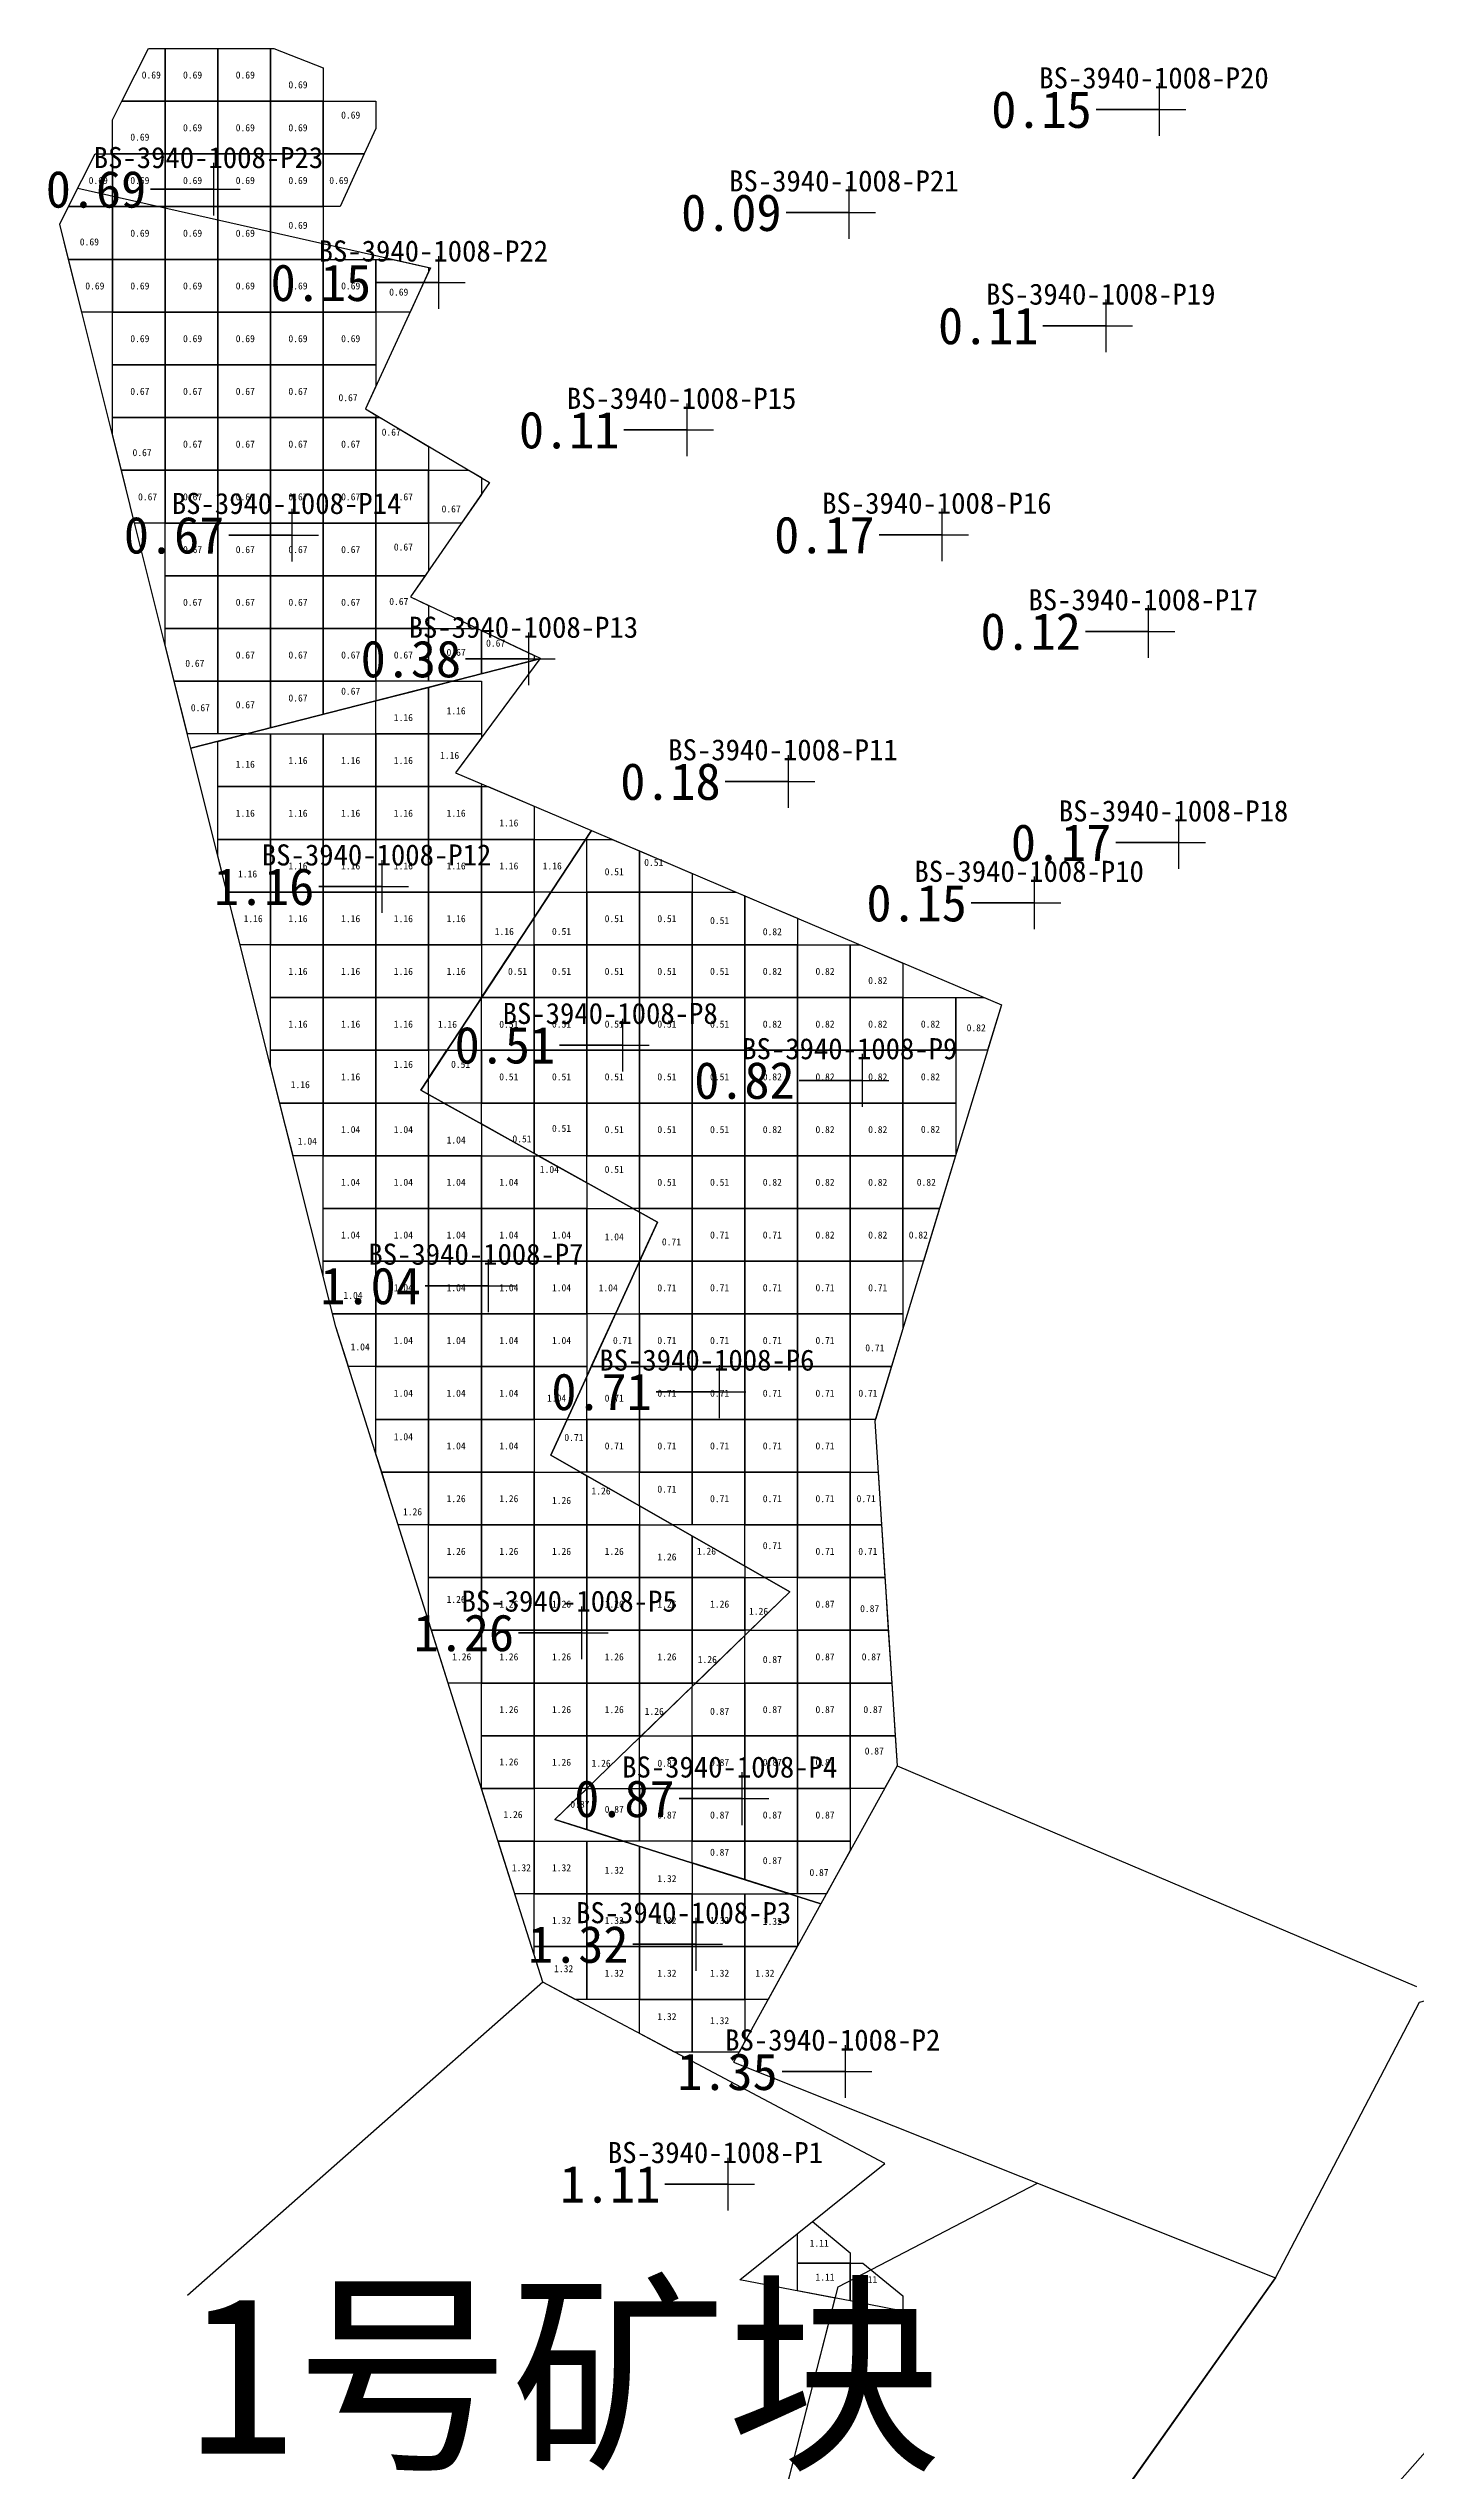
# Model space of a CAD drawing. Header units: metres. Extents: x 470001 to 470177, y 4349638 to 4349825.
# Drawn here: x 470091.09 to 470117.05, y 4349723.75 to 4349769.71 of the extents above; entities that cross this region are included whole.
import ezdxf

# ---------------------------------------------------------------- set-up
doc = ezdxf.new("R2010")
doc.units = ezdxf.units.M
for name, color, linetype in [('0.500-1.000', 4, 'Continuous'), ('1.000-1.500', 5, 'Continuous'), ('点', 7, 'Continuous'), ('爆区方格网', 7, 'Continuous'), ('综合图_历史矿块', 7, 'Continuous'), ('钻孔', 7, 'Continuous')]:
    doc.layers.add(name, color=color, linetype=linetype)
doc.styles.add('CN_TTF', font='simsunb.ttf')

msp = doc.modelspace()

# ---------------------------------------------------------------- texts
at = {"color": 4, "style": 'CN_TTF'}
for s, p in [('0.69', (470092.86, 4349769.135)), ('0.69', (470093.644, 4349769.135)), ('0.69', (470094.644, 4349769.135)), ('0.69', (470095.644, 4349768.95)), ('0.69', (470096.644, 4349768.375)), ('0.69', (470092.644, 4349767.957)), ('0.69', (470093.644, 4349768.135)), ('0.69', (470094.644, 4349768.135)), ('0.69', (470095.644, 4349768.135)), ('0.69', (470091.854, 4349767.135)), ('0.69', (470092.644, 4349767.135)), ('0.69', (470093.644, 4349767.135)), ('0.69', (470094.644, 4349767.135)), ('0.69', (470095.644, 4349767.135)), ('0.69', (470096.419, 4349767.135)), ('0.69', (470091.686, 4349765.97)), ('0.69', (470092.644, 4349766.135)), ('0.69', (470093.644, 4349766.135)), ('0.69', (470094.644, 4349766.135)), ('0.69', (470095.644, 4349766.285)), ('0.69', (470091.79, 4349765.135)), ('0.69', (470092.644, 4349765.135)), ('0.69', (470093.644, 4349765.135)), ('0.69', (470094.644, 4349765.135)), ('0.69', (470095.644, 4349765.135)), ('0.69', (470096.644, 4349765.135)), ('0.69', (470097.556, 4349765.018)), ('0.69', (470092.644, 4349764.135)), ('0.69', (470093.644, 4349764.135)), ('0.69', (470094.644, 4349764.135)), ('0.69', (470095.644, 4349764.135)), ('0.69', (470096.644, 4349764.135)), ('0.67', (470092.644, 4349763.135)), ('0.67', (470093.644, 4349763.135)), ('0.67', (470094.644, 4349763.135)), ('0.67', (470095.644, 4349763.135)), ('0.67', (470096.594, 4349763.016)), ('0.67', (470097.413, 4349762.362)), ('0.67', (470092.686, 4349761.974)), ('0.67', (470093.644, 4349762.135)), ('0.67', (470094.644, 4349762.135)), ('0.67', (470095.644, 4349762.135)), ('0.67', (470096.644, 4349762.135)), ('0.67', (470092.791, 4349761.135)), ('0.67', (470093.644, 4349761.135)), ('0.67', (470094.644, 4349761.135)), ('0.67', (470095.644, 4349761.135)), ('0.67', (470096.644, 4349761.135)), ('0.67', (470097.644, 4349761.135)), ('0.67', (470098.55, 4349760.906)), ('0.67', (470093.644, 4349760.135)), ('0.67', (470094.644, 4349760.135)), ('0.67', (470095.644, 4349760.135)), ('0.67', (470096.644, 4349760.135)), ('0.67', (470097.644, 4349760.183)), ('0.67', (470093.644, 4349759.135)), ('0.67', (470094.644, 4349759.135)), ('0.67', (470095.644, 4349759.135)), ('0.67', (470096.644, 4349759.135)), ('0.67', (470097.557, 4349759.151)), ('0.67', (470094.644, 4349758.135)), ('0.67', (470095.644, 4349758.135)), ('0.67', (470096.644, 4349758.135)), ('0.67', (470097.644, 4349758.135)), ('0.67', (470098.644, 4349758.186)), ('0.67', (470099.394, 4349758.361)), ('0.67', (470093.687, 4349757.979)), ('0.67', (470094.644, 4349757.192)), ('0.67', (470095.644, 4349757.32)), ('0.67', (470096.644, 4349757.449)), ('0.67', (470093.792, 4349757.135)), ('0.51', (470101.644, 4349754.025)), ('0.51', (470102.394, 4349754.202)), ('0.51', (470101.644, 4349753.135)), ('0.51', (470102.644, 4349753.135)), ('0.51', (470103.644, 4349753.1)), ('0.51', (470100.644, 4349752.892)), ('0.82', (470104.644, 4349752.887)), ('0.51', (470099.81, 4349752.135)), ('0.51', (470100.644, 4349752.135)), ('0.51', (470101.644, 4349752.135)), ('0.51', (470102.644, 4349752.135)), ('0.51', (470103.644, 4349752.135)), ('0.82', (470104.644, 4349752.135)), ('0.82', (470105.644, 4349752.135)), ('0.82', (470106.644, 4349751.962)), ('0.51', (470099.644, 4349751.132)), ('0.51', (470100.644, 4349751.135)), ('0.51', (470101.644, 4349751.135)), ('0.51', (470102.644, 4349751.135)), ('0.51', (470103.644, 4349751.135)), ('0.82', (470104.644, 4349751.135)), ('0.82', (470105.644, 4349751.135)), ('0.82', (470106.644, 4349751.135)), ('0.82', (470107.644, 4349751.135)), ('0.82', (470108.512, 4349751.065)), ('0.51', (470098.73, 4349750.372)), ('0.51', (470099.644, 4349750.135)), ('0.51', (470100.644, 4349750.135)), ('0.51', (470101.644, 4349750.135)), ('0.51', (470102.644, 4349750.135)), ('0.51', (470103.644, 4349750.135)), ('0.82', (470104.644, 4349750.135)), ('0.82', (470105.644, 4349750.135)), ('0.82', (470106.644, 4349750.135)), ('0.82', (470107.644, 4349750.135)), ('0.51', (470099.894, 4349748.959)), ('0.51', (470100.644, 4349749.158)), ('0.51', (470101.644, 4349749.135)), ('0.51', (470102.644, 4349749.135)), ('0.51', (470103.644, 4349749.135)), ('0.82', (470104.644, 4349749.135)), ('0.82', (470105.644, 4349749.135)), ('0.82', (470106.644, 4349749.135)), ('0.82', (470107.644, 4349749.14)), ('0.51', (470101.644, 4349748.379)), ('0.51', (470102.644, 4349748.135)), ('0.51', (470103.644, 4349748.135)), ('0.82', (470104.644, 4349748.135)), ('0.82', (470105.644, 4349748.135)), ('0.82', (470106.644, 4349748.135)), ('0.82', (470107.566, 4349748.135)), ('0.71', (470103.644, 4349747.135)), ('0.71', (470104.644, 4349747.135)), ('0.82', (470105.644, 4349747.135)), ('0.82', (470106.644, 4349747.135)), ('0.82', (470107.414, 4349747.135)), ('0.71', (470102.73, 4349747.005)), ('0.71', (470102.644, 4349746.133)), ('0.71', (470103.644, 4349746.135)), ('0.71', (470104.644, 4349746.135)), ('0.71', (470105.644, 4349746.135)), ('0.71', (470106.644, 4349746.135)), ('0.71', (470101.801, 4349745.135)), ('0.71', (470102.644, 4349745.135)), ('0.71', (470103.644, 4349745.135)), ('0.71', (470104.644, 4349745.135)), ('0.71', (470105.644, 4349745.135)), ('0.71', (470106.589, 4349744.995)), ('0.71', (470101.644, 4349744.041)), ('0.71', (470102.644, 4349744.135)), ('0.71', (470103.644, 4349744.135)), ('0.71', (470104.644, 4349744.135)), ('0.71', (470105.644, 4349744.135)), ('0.71', (470106.458, 4349744.135)), ('0.71', (470100.88, 4349743.296)), ('0.71', (470101.644, 4349743.135)), ('0.71', (470102.644, 4349743.135)), ('0.71', (470103.644, 4349743.135)), ('0.71', (470104.644, 4349743.135)), ('0.71', (470105.644, 4349743.135)), ('0.71', (470102.644, 4349742.315)), ('0.71', (470103.644, 4349742.135)), ('0.71', (470104.644, 4349742.135)), ('0.71', (470105.644, 4349742.135)), ('0.71', (470106.424, 4349742.135)), ('0.71', (470104.644, 4349741.244)), ('0.71', (470105.644, 4349741.135)), ('0.71', (470106.456, 4349741.135)), ('0.87', (470105.644, 4349740.135)), ('0.87', (470106.491, 4349740.05)), ('0.87', (470104.644, 4349739.085)), ('0.87', (470105.644, 4349739.135)), ('0.87', (470106.521, 4349739.135)), ('0.87', (470103.644, 4349738.101)), ('0.87', (470104.644, 4349738.135)), ('0.87', (470105.644, 4349738.135)), ('0.87', (470106.553, 4349738.135)), ('0.87', (470102.644, 4349737.117)), ('0.87', (470103.644, 4349737.135)), ('0.87', (470104.644, 4349737.135)), ('0.87', (470105.644, 4349737.135)), ('0.87', (470106.578, 4349737.349)), ('0.87', (470100.993, 4349736.339)), ('0.87', (470101.644, 4349736.244)), ('0.87', (470102.644, 4349736.135)), ('0.87', (470103.644, 4349736.135)), ('0.87', (470104.644, 4349736.135)), ('0.87', (470105.644, 4349736.135)), ('0.87', (470103.644, 4349735.429)), ('0.87', (470104.644, 4349735.271)), ('0.87', (470105.53, 4349735.046))]:
    msp.add_text(s, height=0.1333, dxfattribs=at).set_placement(p)
at = {"color": 5, "style": 'CN_TTF'}
for s, p in [('1.16', (470097.644, 4349756.949)), ('1.16', (470098.644, 4349757.077)), ('1.16', (470094.644, 4349756.064)), ('1.16', (470095.644, 4349756.135)), ('1.16', (470096.644, 4349756.135)), ('1.16', (470097.644, 4349756.135)), ('1.16', (470098.521, 4349756.231)), ('1.16', (470094.644, 4349755.135)), ('1.16', (470095.644, 4349755.135)), ('1.16', (470096.644, 4349755.135)), ('1.16', (470097.644, 4349755.135)), ('1.16', (470098.644, 4349755.135)), ('1.16', (470099.644, 4349754.95)), ('1.16', (470094.687, 4349753.983)), ('1.16', (470095.644, 4349754.135)), ('1.16', (470096.644, 4349754.135)), ('1.16', (470097.644, 4349754.135)), ('1.16', (470098.644, 4349754.135)), ('1.16', (470099.644, 4349754.135)), ('1.16', (470100.468, 4349754.135)), ('1.16', (470094.793, 4349753.135)), ('1.16', (470095.644, 4349753.135)), ('1.16', (470096.644, 4349753.135)), ('1.16', (470097.644, 4349753.135)), ('1.16', (470098.644, 4349753.135)), ('1.16', (470099.559, 4349752.892)), ('1.16', (470095.644, 4349752.135)), ('1.16', (470096.644, 4349752.135)), ('1.16', (470097.644, 4349752.135)), ('1.16', (470098.644, 4349752.135)), ('1.16', (470095.644, 4349751.135)), ('1.16', (470096.644, 4349751.135)), ('1.16', (470097.644, 4349751.135)), ('1.16', (470098.48, 4349751.132)), ('1.16', (470097.644, 4349750.372)), ('1.16', (470095.688, 4349749.987)), ('1.16', (470096.644, 4349750.135)), ('1.04', (470095.822, 4349748.915)), ('1.04', (470096.644, 4349749.135)), ('1.04', (470097.644, 4349749.135)), ('1.04', (470098.644, 4349748.937)), ('1.04', (470096.644, 4349748.135)), ('1.04', (470097.644, 4349748.135)), ('1.04', (470098.644, 4349748.135)), ('1.04', (470099.644, 4349748.135)), ('1.04', (470100.414, 4349748.379)), ('1.04', (470096.644, 4349747.135)), ('1.04', (470097.644, 4349747.135)), ('1.04', (470098.644, 4349747.135)), ('1.04', (470099.644, 4349747.135)), ('1.04', (470100.644, 4349747.135)), ('1.04', (470101.644, 4349747.1)), ('1.04', (470097.644, 4349746.135)), ('1.04', (470098.644, 4349746.135)), ('1.04', (470099.644, 4349746.135)), ('1.04', (470100.644, 4349746.135)), ('1.04', (470101.53, 4349746.133)), ('1.04', (470096.688, 4349745.991)), ('1.04', (470096.823, 4349745.013)), ('1.04', (470097.644, 4349745.135)), ('1.04', (470098.644, 4349745.135)), ('1.04', (470099.644, 4349745.135)), ('1.04', (470100.644, 4349745.135)), ('1.04', (470097.644, 4349744.135)), ('1.04', (470098.644, 4349744.135)), ('1.04', (470099.644, 4349744.135)), ('1.04', (470100.551, 4349744.041)), ('1.04', (470097.644, 4349743.309)), ('1.04', (470098.644, 4349743.135)), ('1.04', (470099.644, 4349743.135)), ('1.26', (470098.644, 4349742.135)), ('1.26', (470099.644, 4349742.135)), ('1.26', (470100.644, 4349742.101)), ('1.26', (470101.394, 4349742.281)), ('1.26', (470097.817, 4349741.886)), ('1.26', (470098.644, 4349741.135)), ('1.26', (470099.644, 4349741.135)), ('1.26', (470100.644, 4349741.135)), ('1.26', (470101.644, 4349741.135)), ('1.26', (470103.394, 4349741.138)), ('1.26', (470102.644, 4349741.03)), ('1.26', (470098.644, 4349740.225)), ('1.26', (470099.644, 4349740.135)), ('1.26', (470100.644, 4349740.135)), ('1.26', (470101.644, 4349740.135)), ('1.26', (470102.644, 4349740.135)), ('1.26', (470103.644, 4349740.135)), ('1.26', (470104.383, 4349739.999)), ('1.26', (470098.751, 4349739.135)), ('1.26', (470099.644, 4349739.135)), ('1.26', (470100.644, 4349739.135)), ('1.26', (470101.644, 4349739.135)), ('1.26', (470102.644, 4349739.135)), ('1.26', (470103.411, 4349739.085)), ('1.26', (470099.644, 4349738.135)), ('1.26', (470100.644, 4349738.135)), ('1.26', (470101.644, 4349738.135)), ('1.26', (470102.403, 4349738.101)), ('1.26', (470099.644, 4349737.142)), ('1.26', (470100.644, 4349737.135)), ('1.26', (470101.395, 4349737.117)), ('1.26', (470099.724, 4349736.143)), ('1.32', (470099.883, 4349735.135)), ('1.32', (470100.644, 4349735.135)), ('1.32', (470101.644, 4349735.088)), ('1.32', (470102.644, 4349734.929)), ('1.32', (470100.644, 4349734.135)), ('1.32', (470101.644, 4349734.135)), ('1.32', (470102.644, 4349734.135)), ('1.32', (470103.644, 4349734.135)), ('1.32', (470104.644, 4349734.118)), ('1.32', (470100.685, 4349733.221)), ('1.32', (470101.644, 4349733.135)), ('1.32', (470102.644, 4349733.135)), ('1.32', (470103.644, 4349733.135)), ('1.32', (470104.503, 4349733.135)), ('1.32', (470102.644, 4349732.312)), ('1.32', (470103.644, 4349732.235)), ('1.11', (470105.533, 4349728.013)), ('1.11', (470105.644, 4349727.371)), ('1.11', (470106.454, 4349727.324))]:
    msp.add_text(s, height=0.1333, dxfattribs=at).set_placement(p)
at = {"insert": (470093.731, 4349727.086), "char_height": 3, "attachment_point": 1, "style": 'CN_TTF'}
msp.add_mtext('1号矿块', dxfattribs=at)
at = {"layer": '钻孔', "color": 138, "true_color": 0x004c4c, "style": 'CN_TTF'}
for s, p in [('BS-3940-1008-P20', (470109.89, 4349768.948)), ('BS-3940-1008-P23', (470091.95, 4349767.436)), ('BS-3940-1008-P21', (470104.005, 4349766.993)), ('BS-3940-1008-P22', (470096.217, 4349765.664)), ('BS-3940-1008-P19', (470108.88, 4349764.846)), ('BS-3940-1008-P15', (470100.928, 4349762.87)), ('BS-3940-1008-P14', (470093.432, 4349760.876)), ('BS-3940-1008-P16', (470105.77, 4349760.881)), ('BS-3940-1008-P17', (470109.685, 4349759.05)), ('BS-3940-1008-P13', (470097.925, 4349758.528)), ('BS-3940-1008-P11', (470102.85, 4349756.204)), ('BS-3940-1008-P18', (470110.261, 4349755.045)), ('BS-3940-1008-P12', (470095.14, 4349754.21)), ('BS-3940-1008-P10', (470107.521, 4349753.899)), ('BS-3940-1008-P8', (470099.708, 4349751.204)), ('BS-3940-1008-P9', (470104.254, 4349750.535)), ('BS-3940-1008-P7', (470097.161, 4349746.638)), ('BS-3940-1008-P6', (470101.543, 4349744.63)), ('BS-3940-1008-P5', (470098.93, 4349740.058)), ('BS-3940-1008-P4', (470101.976, 4349736.912)), ('BS-3940-1008-P3', (470101.101, 4349734.149)), ('BS-3940-1008-P2', (470103.931, 4349731.735)), ('BS-3940-1008-P1', (470101.705, 4349729.6))]:
    msp.add_text(s, height=0.4, dxfattribs=at).set_placement(p)
at = {"layer": '钻孔', "color": 8, "style": 'CN_TTF'}
for s, p in [('0.15', (470108.98, 4349768.198)), ('0.09', (470103.095, 4349766.243)), ('0.15', (470095.307, 4349764.914)), ('0.11', (470107.97, 4349764.096)), ('0.11', (470100.018, 4349762.12)), ('0.17', (470104.86, 4349760.131)), ('0.12', (470108.775, 4349758.3)), ('0.38', (470097.015, 4349757.778)), ('0.18', (470101.94, 4349755.454)), ('0.17', (470109.351, 4349754.295)), ('0.15', (470106.611, 4349753.149))]:
    msp.add_text(s, height=0.7, dxfattribs=at).set_placement(p)
at = {"layer": '钻孔', "color": 4, "style": 'CN_TTF'}
for s, p in [('0.69', (470091.04, 4349766.686)), ('0.67', (470092.522, 4349760.126)), ('0.51', (470098.798, 4349750.454)), ('0.82', (470103.344, 4349749.785)), ('0.71', (470100.633, 4349743.88)), ('0.87', (470101.066, 4349736.162))]:
    msp.add_text(s, height=0.7, dxfattribs=at).set_placement(p)
at = {"layer": '钻孔', "color": 5, "style": 'CN_TTF'}
for s, p in [('1.16', (470094.23, 4349753.46)), ('1.04', (470096.251, 4349745.888)), ('1.26', (470098.02, 4349739.308)), ('1.32', (470100.191, 4349733.399)), ('1.35', (470103.021, 4349730.985)), ('1.11', (470100.795, 4349728.85))]:
    msp.add_text(s, height=0.7, dxfattribs=at).set_placement(p)

# ---------------------------------------------------------------- linework, layer by layer
at = {"color": 7}
for p, q in [((470107.191, 4349737.133), (470117.049, 4349732.948)), ((470100.468, 4349733.03), (470093.731, 4349727.086))]:
    msp.add_line(p, q, dxfattribs=at)
at = {"layer": '0.500-1.000', "color": 4, "lineweight": 30}
for points in [[(470091.648, 4349767.055), (470098.338, 4349765.544), (470097.105, 4349762.87), (470099.46, 4349761.473), (470097.959, 4349759.302), (470100.421, 4349758.14), (470100.413, 4349758.129), (470093.795, 4349756.433), (470092.121, 4349763.112), (470091.304, 4349766.375), (470091.648, 4349767.055)], [(470105.748, 4349734.519), (470100.701, 4349736.118), (470105.159, 4349740.434), (470100.621, 4349743.027), (470102.645, 4349747.444), (470098.153, 4349749.95), (470101.392, 4349754.872), (470104.702, 4349753.465), (470109.171, 4349751.566), (470107.512, 4349746.111), (470106.771, 4349743.672), (470106.972, 4349740.536), (470107.191, 4349737.133), (470105.748, 4349734.519)], [(470083.889, 4349651.991), (470087.36, 4349656.288), (470085.709, 4349659.311), (470090.823, 4349662.009), (470088.803, 4349666.427), (470090.728, 4349672.913), (470092.958, 4349680.036), (470094.717, 4349686.447), (470097.817, 4349692.565), (470100.278, 4349701.085), (470103.459, 4349714.397), (470104.254, 4349720.146), (470105.369, 4349724.499), (470106.074, 4349727.256), (470109.856, 4349729.218), (470114.373, 4349727.421), (470117.104, 4349732.651), (470121.68, 4349733.865), (470122.824, 4349730.456), (470115.23, 4349721.877), (470115.654, 4349715.406), (470115.919, 4349710.845), (470113.957, 4349704.321), (470116.025, 4349699.654), (470110.352, 4349690.002), (470106.057, 4349684.275), (470101.206, 4349674.834), (470100.543, 4349667.995), (470096.438, 4349661.24), (470092.908, 4349655.501), (470087.319, 4349648.986), (470083.889, 4349651.991)]]:
    msp.add_lwpolyline(points, close=True, dxfattribs=at)
at = {"layer": '1.000-1.500', "color": 5, "lineweight": 30}
msp.add_lwpolyline([(470083.889, 4349651.991), (470087.36, 4349656.288), (470085.709, 4349659.311), (470090.823, 4349662.009), (470088.803, 4349666.427), (470090.728, 4349672.913), (470092.958, 4349680.036), (470094.717, 4349686.447), (470097.817, 4349692.565), (470100.278, 4349701.085), (470103.459, 4349714.397), (470104.254, 4349720.146), (470106.019, 4349727.039), (470104.21, 4349727.385), (470106.959, 4349729.595), (470100.468, 4349733.03), (470099.619, 4349735.72), (470097.571, 4349742.207), (470096.543, 4349745.462), (470095.59, 4349749.266), (470093.795, 4349756.433), (470100.413, 4349758.129), (470098.812, 4349755.969), (470101.392, 4349754.872), (470098.153, 4349749.95), (470102.645, 4349747.444), (470100.621, 4349743.027), (470105.159, 4349740.434), (470100.701, 4349736.118), (470105.748, 4349734.519), (470104.088, 4349731.513), (470114.373, 4349727.421), (470117.104, 4349732.651), (470121.68, 4349733.865), (470122.824, 4349730.456), (470115.23, 4349721.877), (470115.654, 4349715.406), (470115.919, 4349710.845), (470113.957, 4349704.321), (470116.025, 4349699.654), (470110.352, 4349690.002), (470106.057, 4349684.275), (470101.206, 4349674.834), (470100.543, 4349667.995), (470096.438, 4349661.24), (470092.908, 4349655.501), (470087.319, 4349648.986), (470083.889, 4349651.991)], close=True, dxfattribs=at)
at = {"layer": '点', "color": 138, "true_color": 0x004c4c}
for p, q in [((470112.17, 4349768.048), (470112.17, 4349769.048)), ((470111.67, 4349768.548), (470112.67, 4349768.548)), ((470094.23, 4349766.536), (470094.23, 4349767.536)), ((470093.73, 4349767.036), (470094.73, 4349767.036)), ((470106.285, 4349766.093), (470106.285, 4349767.093)), ((470105.785, 4349766.593), (470106.785, 4349766.593)), ((470098.497, 4349764.764), (470098.497, 4349765.764)), ((470097.997, 4349765.264), (470098.997, 4349765.264)), ((470111.16, 4349763.946), (470111.16, 4349764.946)), ((470110.66, 4349764.446), (470111.66, 4349764.446)), ((470103.208, 4349761.97), (470103.208, 4349762.97)), ((470102.708, 4349762.47), (470103.708, 4349762.47)), ((470095.712, 4349759.976), (470095.712, 4349760.976)), ((470108.05, 4349759.981), (470108.05, 4349760.981)), ((470095.212, 4349760.476), (470096.212, 4349760.476)), ((470107.55, 4349760.481), (470108.55, 4349760.481)), ((470111.965, 4349758.15), (470111.965, 4349759.15)), ((470100.205, 4349757.628), (470100.205, 4349758.628)), ((470111.465, 4349758.65), (470112.465, 4349758.65)), ((470099.705, 4349758.128), (470100.705, 4349758.128)), ((470105.13, 4349755.304), (470105.13, 4349756.304)), ((470104.63, 4349755.804), (470105.63, 4349755.804)), ((470112.541, 4349754.145), (470112.541, 4349755.145)), ((470112.041, 4349754.645), (470113.041, 4349754.645)), ((470097.42, 4349753.31), (470097.42, 4349754.31)), ((470096.92, 4349753.81), (470097.92, 4349753.81)), ((470109.801, 4349752.999), (470109.801, 4349753.999)), ((470109.301, 4349753.499), (470110.301, 4349753.499)), ((470101.988, 4349750.304), (470101.988, 4349751.304)), ((470101.488, 4349750.804), (470102.488, 4349750.804)), ((470106.534, 4349749.635), (470106.534, 4349750.635)), ((470106.034, 4349750.135), (470107.034, 4349750.135)), ((470099.441, 4349745.738), (470099.441, 4349746.738)), ((470098.941, 4349746.238), (470099.941, 4349746.238)), ((470103.823, 4349743.73), (470103.823, 4349744.73)), ((470103.323, 4349744.23), (470104.323, 4349744.23)), ((470101.21, 4349739.158), (470101.21, 4349740.158)), ((470100.71, 4349739.658), (470101.71, 4349739.658)), ((470104.256, 4349736.012), (470104.256, 4349737.012)), ((470103.756, 4349736.512), (470104.756, 4349736.512)), ((470103.381, 4349733.249), (470103.381, 4349734.249)), ((470102.881, 4349733.749), (470103.881, 4349733.749)), ((470106.211, 4349730.835), (470106.211, 4349731.835)), ((470105.711, 4349731.335), (470106.711, 4349731.335)), ((470103.985, 4349728.7), (470103.985, 4349729.7)), ((470103.485, 4349729.2), (470104.485, 4349729.2))]:
    msp.add_line(p, q, dxfattribs=at)
at = {"layer": '爆区方格网', "color": 4}
for points in [[(470093.304, 4349769.705), (470093.304, 4349768.705), (470092.484, 4349768.705), (470092.99, 4349769.705), (470093.304, 4349769.705)], [(470093.304, 4349768.705), (470093.304, 4349769.705), (470094.304, 4349769.705), (470094.304, 4349768.705), (470093.304, 4349768.705)], [(470094.304, 4349768.705), (470094.304, 4349769.705), (470095.304, 4349769.705), (470095.304, 4349768.705), (470094.304, 4349768.705)], [(470096.304, 4349768.705), (470095.304, 4349768.705), (470095.304, 4349769.705), (470095.368, 4349769.705), (470096.304, 4349769.335), (470096.304, 4349768.705)], [(470093.304, 4349768.705), (470093.304, 4349767.705), (470092.304, 4349767.705), (470092.304, 4349768.35), (470092.484, 4349768.705), (470093.304, 4349768.705)], [(470093.304, 4349767.705), (470093.304, 4349768.705), (470094.304, 4349768.705), (470094.304, 4349767.705), (470093.304, 4349767.705)], [(470094.304, 4349767.705), (470094.304, 4349768.705), (470095.304, 4349768.705), (470095.304, 4349767.705), (470094.304, 4349767.705)], [(470095.304, 4349767.705), (470095.304, 4349768.705), (470096.304, 4349768.705), (470096.304, 4349767.705), (470095.304, 4349767.705)], [(470096.304, 4349767.705), (470096.304, 4349768.705), (470097.304, 4349768.705), (470097.304, 4349768.185), (470097.084, 4349767.705), (470096.304, 4349767.705)], [(470092.304, 4349767.705), (470092.304, 4349766.705), (470091.471, 4349766.705), (470091.977, 4349767.705), (470092.304, 4349767.705)], [(470092.304, 4349766.705), (470092.304, 4349767.705), (470093.304, 4349767.705), (470093.304, 4349766.705), (470092.304, 4349766.705)], [(470093.304, 4349766.705), (470093.304, 4349767.705), (470094.304, 4349767.705), (470094.304, 4349766.705), (470093.304, 4349766.705)], [(470094.304, 4349766.705), (470094.304, 4349767.705), (470095.304, 4349767.705), (470095.304, 4349766.705), (470094.304, 4349766.705)], [(470095.304, 4349766.705), (470095.304, 4349767.705), (470096.304, 4349767.705), (470096.304, 4349766.705), (470095.304, 4349766.705)], [(470096.304, 4349766.705), (470096.304, 4349767.705), (470097.084, 4349767.705), (470096.625, 4349766.705), (470096.304, 4349766.705)], [(470092.304, 4349766.705), (470092.304, 4349765.705), (470091.472, 4349765.705), (470091.304, 4349766.375), (470091.471, 4349766.705), (470092.304, 4349766.705)], [(470092.304, 4349765.705), (470092.304, 4349766.705), (470093.304, 4349766.705), (470093.304, 4349765.705), (470092.304, 4349765.705)], [(470093.304, 4349765.705), (470093.304, 4349766.705), (470094.304, 4349766.705), (470094.304, 4349765.705), (470093.304, 4349765.705)], [(470094.304, 4349765.705), (470094.304, 4349766.705), (470095.304, 4349766.705), (470095.304, 4349765.705), (470094.304, 4349765.705)], [(470096.304, 4349765.705), (470095.304, 4349765.705), (470095.304, 4349766.705), (470096.304, 4349766.705), (470096.304, 4349766.005), (470096.304, 4349766.004), (470096.304, 4349766.004), (470096.304, 4349765.705)], [(470092.304, 4349765.705), (470092.304, 4349764.705), (470091.722, 4349764.705), (470091.472, 4349765.705), (470092.304, 4349765.705)], [(470092.304, 4349764.705), (470092.304, 4349765.705), (470093.304, 4349765.705), (470093.304, 4349764.705), (470092.304, 4349764.705)], [(470093.304, 4349764.705), (470093.304, 4349765.705), (470094.304, 4349765.705), (470094.304, 4349764.705), (470093.304, 4349764.705)], [(470094.304, 4349764.705), (470094.304, 4349765.705), (470095.304, 4349765.705), (470095.304, 4349764.705), (470094.304, 4349764.705)], [(470095.304, 4349764.705), (470095.304, 4349765.705), (470096.304, 4349765.705), (470096.304, 4349764.705), (470095.304, 4349764.705)], [(470096.304, 4349764.705), (470096.304, 4349765.705), (470097.304, 4349765.705), (470097.304, 4349764.705), (470096.304, 4349764.705)], [(470098.304, 4349765.47), (470097.951, 4349764.705), (470097.304, 4349764.705), (470097.304, 4349765.705), (470097.627, 4349765.705), (470098.304, 4349765.552), (470098.304, 4349765.47)], [(470092.304, 4349763.705), (470092.304, 4349764.705), (470093.304, 4349764.705), (470093.304, 4349763.705), (470092.304, 4349763.705)], [(470093.304, 4349763.705), (470093.304, 4349764.705), (470094.304, 4349764.705), (470094.304, 4349763.705), (470093.304, 4349763.705)], [(470094.304, 4349763.705), (470094.304, 4349764.705), (470095.304, 4349764.705), (470095.304, 4349763.705), (470094.304, 4349763.705)], [(470095.304, 4349763.705), (470095.304, 4349764.705), (470096.304, 4349764.705), (470096.304, 4349763.705), (470095.304, 4349763.705)], [(470096.304, 4349763.705), (470096.304, 4349764.705), (470097.304, 4349764.705), (470097.304, 4349763.705), (470096.304, 4349763.705)], [(470092.304, 4349762.705), (470092.304, 4349763.705), (470093.304, 4349763.705), (470093.304, 4349762.705), (470092.304, 4349762.705)], [(470093.304, 4349762.705), (470093.304, 4349763.705), (470094.304, 4349763.705), (470094.304, 4349762.705), (470093.304, 4349762.705)], [(470094.304, 4349762.705), (470094.304, 4349763.705), (470095.304, 4349763.705), (470095.304, 4349762.705), (470094.304, 4349762.705)], [(470095.304, 4349762.705), (470095.304, 4349763.705), (470096.304, 4349763.705), (470096.304, 4349762.705), (470095.304, 4349762.705)], [(470097.304, 4349762.705), (470096.304, 4349762.705), (470096.304, 4349763.705), (470097.304, 4349763.705), (470097.304, 4349763.302), (470097.105, 4349762.87), (470097.304, 4349762.752), (470097.304, 4349762.705)], [(470092.304, 4349762.705), (470093.304, 4349762.705), (470093.304, 4349761.705), (470092.474, 4349761.705), (470092.304, 4349762.383), (470092.304, 4349762.705)], [(470093.304, 4349761.705), (470093.304, 4349762.705), (470094.304, 4349762.705), (470094.304, 4349761.705), (470093.304, 4349761.705)], [(470094.304, 4349761.705), (470094.304, 4349762.705), (470095.304, 4349762.705), (470095.304, 4349761.705), (470094.304, 4349761.705)], [(470095.304, 4349761.705), (470095.304, 4349762.705), (470096.304, 4349762.705), (470096.304, 4349761.705), (470095.304, 4349761.705)], [(470096.304, 4349761.705), (470096.304, 4349762.705), (470097.304, 4349762.705), (470097.304, 4349761.705), (470096.304, 4349761.705)], [(470098.304, 4349761.705), (470097.304, 4349761.705), (470097.304, 4349762.705), (470097.383, 4349762.705), (470098.304, 4349762.159), (470098.304, 4349761.705)], [(470093.304, 4349761.705), (470093.304, 4349760.705), (470092.724, 4349760.705), (470092.474, 4349761.705), (470093.304, 4349761.705)], [(470093.304, 4349760.705), (470093.304, 4349761.705), (470094.304, 4349761.705), (470094.304, 4349760.705), (470093.304, 4349760.705)], [(470094.304, 4349760.705), (470094.304, 4349761.705), (470095.304, 4349761.705), (470095.304, 4349760.705), (470094.304, 4349760.705)], [(470095.304, 4349760.705), (470095.304, 4349761.705), (470096.304, 4349761.705), (470096.304, 4349760.705), (470095.304, 4349760.705)], [(470096.304, 4349760.705), (470096.304, 4349761.705), (470097.304, 4349761.705), (470097.304, 4349760.705), (470096.304, 4349760.705)], [(470097.304, 4349760.705), (470097.304, 4349761.705), (470098.304, 4349761.705), (470098.304, 4349760.705), (470097.304, 4349760.705)], [(470099.304, 4349761.247), (470098.929, 4349760.705), (470098.304, 4349760.705), (470098.304, 4349761.705), (470099.069, 4349761.705), (470099.304, 4349761.566), (470099.304, 4349761.247)], [(470093.304, 4349759.705), (470093.304, 4349760.705), (470094.304, 4349760.705), (470094.304, 4349759.705), (470093.304, 4349759.705)], [(470094.304, 4349759.705), (470094.304, 4349760.705), (470095.304, 4349760.705), (470095.304, 4349759.705), (470094.304, 4349759.705)], [(470095.304, 4349759.705), (470095.304, 4349760.705), (470096.304, 4349760.705), (470096.304, 4349759.705), (470095.304, 4349759.705)], [(470096.304, 4349759.705), (470096.304, 4349760.705), (470097.304, 4349760.705), (470097.304, 4349759.705), (470096.304, 4349759.705)], [(470097.304, 4349759.705), (470097.304, 4349760.705), (470098.304, 4349760.705), (470098.304, 4349759.801), (470098.237, 4349759.705), (470097.304, 4349759.705)], [(470093.304, 4349758.705), (470093.304, 4349759.705), (470094.304, 4349759.705), (470094.304, 4349758.705), (470093.304, 4349758.705)], [(470094.304, 4349758.705), (470094.304, 4349759.705), (470095.304, 4349759.705), (470095.304, 4349758.705), (470094.304, 4349758.705)], [(470095.304, 4349758.705), (470095.304, 4349759.705), (470096.304, 4349759.705), (470096.304, 4349758.705), (470095.304, 4349758.705)], [(470096.304, 4349758.705), (470096.304, 4349759.705), (470097.304, 4349759.705), (470097.304, 4349758.705), (470096.304, 4349758.705)], [(470098.304, 4349758.705), (470097.304, 4349758.705), (470097.304, 4349759.705), (470098.237, 4349759.705), (470097.959, 4349759.302), (470098.304, 4349759.139), (470098.304, 4349758.705)], [(470093.304, 4349758.705), (470094.304, 4349758.705), (470094.304, 4349757.705), (470093.476, 4349757.705), (470093.304, 4349758.392), (470093.304, 4349758.705)], [(470094.304, 4349757.705), (470094.304, 4349758.705), (470095.304, 4349758.705), (470095.304, 4349757.705), (470094.304, 4349757.705)], [(470095.304, 4349757.705), (470095.304, 4349758.705), (470096.304, 4349758.705), (470096.304, 4349757.705), (470095.304, 4349757.705)], [(470096.304, 4349757.705), (470096.304, 4349758.705), (470097.304, 4349758.705), (470097.304, 4349757.705), (470096.304, 4349757.705)], [(470097.304, 4349757.705), (470097.304, 4349758.705), (470098.304, 4349758.705), (470098.304, 4349757.705), (470097.304, 4349757.705)], [(470099.304, 4349757.844), (470098.76, 4349757.705), (470098.304, 4349757.705), (470098.304, 4349758.705), (470099.223, 4349758.705), (470099.304, 4349758.667), (470099.304, 4349757.844)], [(470100.304, 4349758.101), (470099.304, 4349757.844), (470099.304, 4349758.667), (470100.304, 4349758.195), (470100.304, 4349758.101)], [(470094.304, 4349757.705), (470094.304, 4349756.705), (470093.726, 4349756.705), (470093.476, 4349757.705), (470094.304, 4349757.705)], [(470094.304, 4349756.705), (470094.304, 4349757.705), (470095.304, 4349757.705), (470095.304, 4349756.82), (470094.857, 4349756.705), (470094.304, 4349756.705)], [(470095.304, 4349757.705), (470096.304, 4349757.705), (470096.304, 4349757.076), (470095.304, 4349756.82), (470095.304, 4349757.705)], [(470096.304, 4349757.705), (470097.304, 4349757.705), (470097.304, 4349757.332), (470096.304, 4349757.076), (470096.304, 4349757.705)], [(470102.304, 4349753.705), (470101.304, 4349753.705), (470101.304, 4349754.705), (470101.786, 4349754.705), (470102.304, 4349754.485), (470102.304, 4349753.705)], [(470103.304, 4349753.705), (470102.304, 4349753.705), (470102.304, 4349754.485), (470103.304, 4349754.06), (470103.304, 4349753.705)], [(470101.304, 4349753.705), (470101.304, 4349752.705), (470100.304, 4349752.705), (470100.304, 4349753.218), (470100.624, 4349753.705), (470101.304, 4349753.705)], [(470101.304, 4349752.705), (470101.304, 4349753.705), (470102.304, 4349753.705), (470102.304, 4349752.705), (470101.304, 4349752.705)], [(470102.304, 4349752.705), (470102.304, 4349753.705), (470103.304, 4349753.705), (470103.304, 4349752.705), (470102.304, 4349752.705)], [(470104.304, 4349752.705), (470103.304, 4349752.705), (470103.304, 4349753.705), (470104.138, 4349753.705), (470104.304, 4349753.635), (470104.304, 4349752.705)], [(470105.304, 4349752.705), (470104.304, 4349752.705), (470104.304, 4349753.635), (470104.702, 4349753.465), (470105.304, 4349753.21), (470105.304, 4349752.705)], [(470100.304, 4349752.705), (470100.304, 4349751.705), (470099.308, 4349751.705), (470099.966, 4349752.705), (470100.304, 4349752.705)], [(470100.304, 4349751.705), (470100.304, 4349752.705), (470101.304, 4349752.705), (470101.304, 4349751.705), (470100.304, 4349751.705)], [(470101.304, 4349751.705), (470101.304, 4349752.705), (470102.304, 4349752.705), (470102.304, 4349751.705), (470101.304, 4349751.705)], [(470102.304, 4349751.705), (470102.304, 4349752.705), (470103.304, 4349752.705), (470103.304, 4349751.705), (470102.304, 4349751.705)], [(470103.304, 4349751.705), (470103.304, 4349752.705), (470104.304, 4349752.705), (470104.304, 4349751.705), (470103.304, 4349751.705)], [(470104.304, 4349751.705), (470104.304, 4349752.705), (470105.304, 4349752.705), (470105.304, 4349751.705), (470104.304, 4349751.705)], [(470105.304, 4349751.705), (470105.304, 4349752.705), (470106.304, 4349752.705), (470106.304, 4349751.705), (470105.304, 4349751.705)], [(470107.304, 4349751.705), (470106.304, 4349751.705), (470106.304, 4349752.705), (470106.491, 4349752.705), (470107.304, 4349752.359), (470107.304, 4349751.705)], [(470100.304, 4349751.705), (470100.304, 4349750.705), (470099.304, 4349750.705), (470099.304, 4349751.699), (470099.308, 4349751.705), (470100.304, 4349751.705)], [(470100.304, 4349750.705), (470100.304, 4349751.705), (470101.304, 4349751.705), (470101.304, 4349750.705), (470100.304, 4349750.705)], [(470101.304, 4349750.705), (470101.304, 4349751.705), (470102.304, 4349751.705), (470102.304, 4349750.705), (470101.304, 4349750.705)], [(470102.304, 4349750.705), (470102.304, 4349751.705), (470103.304, 4349751.705), (470103.304, 4349750.705), (470102.304, 4349750.705)], [(470103.304, 4349750.705), (470103.304, 4349751.705), (470104.304, 4349751.705), (470104.304, 4349750.705), (470103.304, 4349750.705)], [(470104.304, 4349750.705), (470104.304, 4349751.705), (470105.304, 4349751.705), (470105.304, 4349750.705), (470104.304, 4349750.705)], [(470105.304, 4349750.705), (470105.304, 4349751.705), (470106.304, 4349751.705), (470106.304, 4349750.705), (470105.304, 4349750.705)], [(470106.304, 4349750.705), (470106.304, 4349751.705), (470107.304, 4349751.705), (470107.304, 4349750.705), (470106.304, 4349750.705)], [(470107.304, 4349750.705), (470107.304, 4349751.705), (470108.304, 4349751.705), (470108.304, 4349750.705), (470107.304, 4349750.705)], [(470108.304, 4349750.705), (470108.304, 4349751.705), (470108.843, 4349751.705), (470109.171, 4349751.566), (470108.909, 4349750.705), (470108.304, 4349750.705)], [(470099.304, 4349750.705), (470099.304, 4349749.705), (470098.592, 4349749.705), (470098.304, 4349749.866), (470098.304, 4349750.179), (470098.65, 4349750.705), (470099.304, 4349750.705)], [(470099.304, 4349749.705), (470099.304, 4349750.705), (470100.304, 4349750.705), (470100.304, 4349749.705), (470099.304, 4349749.705)], [(470100.304, 4349749.705), (470100.304, 4349750.705), (470101.304, 4349750.705), (470101.304, 4349749.705), (470100.304, 4349749.705)], [(470101.304, 4349749.705), (470101.304, 4349750.705), (470102.304, 4349750.705), (470102.304, 4349749.705), (470101.304, 4349749.705)], [(470102.304, 4349749.705), (470102.304, 4349750.705), (470103.304, 4349750.705), (470103.304, 4349749.705), (470102.304, 4349749.705)], [(470103.304, 4349749.705), (470103.304, 4349750.705), (470104.304, 4349750.705), (470104.304, 4349749.705), (470103.304, 4349749.705)], [(470104.304, 4349749.705), (470104.304, 4349750.705), (470105.304, 4349750.705), (470105.304, 4349749.705), (470104.304, 4349749.705)], [(470105.304, 4349749.705), (470105.304, 4349750.705), (470106.304, 4349750.705), (470106.304, 4349749.705), (470105.304, 4349749.705)], [(470106.304, 4349749.705), (470106.304, 4349750.705), (470107.304, 4349750.705), (470107.304, 4349749.705), (470106.304, 4349749.705)], [(470107.304, 4349749.705), (470107.304, 4349750.705), (470108.304, 4349750.705), (470108.304, 4349749.705), (470107.304, 4349749.705)], [(470099.304, 4349749.705), (470100.304, 4349749.705), (470100.304, 4349748.75), (470099.304, 4349749.308), (470099.304, 4349749.705)], [(470100.304, 4349749.705), (470101.304, 4349749.705), (470101.304, 4349748.705), (470100.384, 4349748.705), (470100.304, 4349748.75), (470100.304, 4349749.705)], [(470101.304, 4349748.705), (470101.304, 4349749.705), (470102.304, 4349749.705), (470102.304, 4349748.705), (470101.304, 4349748.705)], [(470102.304, 4349748.705), (470102.304, 4349749.705), (470103.304, 4349749.705), (470103.304, 4349748.705), (470102.304, 4349748.705)], [(470103.304, 4349748.705), (470103.304, 4349749.705), (470104.304, 4349749.705), (470104.304, 4349748.705), (470103.304, 4349748.705)], [(470104.304, 4349748.705), (470104.304, 4349749.705), (470105.304, 4349749.705), (470105.304, 4349748.705), (470104.304, 4349748.705)], [(470105.304, 4349748.705), (470105.304, 4349749.705), (470106.304, 4349749.705), (470106.304, 4349748.705), (470105.304, 4349748.705)], [(470106.304, 4349748.705), (470106.304, 4349749.705), (470107.304, 4349749.705), (470107.304, 4349748.705), (470106.304, 4349748.705)], [(470107.304, 4349748.705), (470107.304, 4349749.705), (470108.304, 4349749.705), (470108.304, 4349748.714), (470108.301, 4349748.705), (470107.304, 4349748.705)], [(470101.304, 4349748.705), (470102.304, 4349748.705), (470102.304, 4349747.705), (470102.177, 4349747.705), (470101.304, 4349748.192), (470101.304, 4349748.705)], [(470102.304, 4349747.705), (470102.304, 4349748.705), (470103.304, 4349748.705), (470103.304, 4349747.705), (470102.304, 4349747.705)], [(470103.304, 4349747.705), (470103.304, 4349748.705), (470104.304, 4349748.705), (470104.304, 4349747.705), (470103.304, 4349747.705)], [(470104.304, 4349747.705), (470104.304, 4349748.705), (470105.304, 4349748.705), (470105.304, 4349747.705), (470104.304, 4349747.705)], [(470105.304, 4349747.705), (470105.304, 4349748.705), (470106.304, 4349748.705), (470106.304, 4349747.705), (470105.304, 4349747.705)], [(470106.304, 4349747.705), (470106.304, 4349748.705), (470107.304, 4349748.705), (470107.304, 4349747.705), (470106.304, 4349747.705)], [(470107.304, 4349747.705), (470107.304, 4349748.705), (470108.301, 4349748.705), (470107.997, 4349747.705), (470107.304, 4349747.705)], [(470102.304, 4349747.705), (470103.304, 4349747.705), (470103.304, 4349746.705), (470102.306, 4349746.705), (470102.645, 4349747.444), (470102.304, 4349747.634), (470102.304, 4349747.705)], [(470103.304, 4349746.705), (470103.304, 4349747.705), (470104.304, 4349747.705), (470104.304, 4349746.705), (470103.304, 4349746.705)], [(470104.304, 4349746.705), (470104.304, 4349747.705), (470105.304, 4349747.705), (470105.304, 4349746.705), (470104.304, 4349746.705)], [(470105.304, 4349746.705), (470105.304, 4349747.705), (470106.304, 4349747.705), (470106.304, 4349746.705), (470105.304, 4349746.705)], [(470106.304, 4349746.705), (470106.304, 4349747.705), (470107.304, 4349747.705), (470107.304, 4349746.705), (470106.304, 4349746.705)], [(470107.304, 4349746.705), (470107.304, 4349747.705), (470107.997, 4349747.705), (470107.693, 4349746.705), (470107.304, 4349746.705)], [(470103.304, 4349746.705), (470103.304, 4349745.705), (470102.304, 4349745.705), (470102.304, 4349746.7), (470102.306, 4349746.705), (470103.304, 4349746.705)], [(470103.304, 4349745.705), (470103.304, 4349746.705), (470104.304, 4349746.705), (470104.304, 4349745.705), (470103.304, 4349745.705)], [(470104.304, 4349745.705), (470104.304, 4349746.705), (470105.304, 4349746.705), (470105.304, 4349745.705), (470104.304, 4349745.705)], [(470105.304, 4349745.705), (470105.304, 4349746.705), (470106.304, 4349746.705), (470106.304, 4349745.705), (470105.304, 4349745.705)], [(470106.304, 4349745.705), (470106.304, 4349746.705), (470107.304, 4349746.705), (470107.304, 4349745.705), (470106.304, 4349745.705)], [(470102.304, 4349745.705), (470102.304, 4349744.705), (470101.39, 4349744.705), (470101.848, 4349745.705), (470102.304, 4349745.705)], [(470102.304, 4349744.705), (470102.304, 4349745.705), (470103.304, 4349745.705), (470103.304, 4349744.705), (470102.304, 4349744.705)], [(470103.304, 4349744.705), (470103.304, 4349745.705), (470104.304, 4349745.705), (470104.304, 4349744.705), (470103.304, 4349744.705)], [(470104.304, 4349744.705), (470104.304, 4349745.705), (470105.304, 4349745.705), (470105.304, 4349744.705), (470104.304, 4349744.705)], [(470105.304, 4349744.705), (470105.304, 4349745.705), (470106.304, 4349745.705), (470106.304, 4349744.705), (470105.304, 4349744.705)], [(470106.304, 4349744.705), (470106.304, 4349745.705), (470107.304, 4349745.705), (470107.304, 4349745.425), (470107.085, 4349744.705), (470106.304, 4349744.705)], [(470102.304, 4349744.705), (470102.304, 4349743.705), (470101.304, 4349743.705), (470101.304, 4349744.518), (470101.39, 4349744.705), (470102.304, 4349744.705)], [(470102.304, 4349743.705), (470102.304, 4349744.705), (470103.304, 4349744.705), (470103.304, 4349743.705), (470102.304, 4349743.705)], [(470103.304, 4349743.705), (470103.304, 4349744.705), (470104.304, 4349744.705), (470104.304, 4349743.705), (470103.304, 4349743.705)], [(470104.304, 4349743.705), (470104.304, 4349744.705), (470105.304, 4349744.705), (470105.304, 4349743.705), (470104.304, 4349743.705)], [(470105.304, 4349743.705), (470105.304, 4349744.705), (470106.304, 4349744.705), (470106.304, 4349743.705), (470105.304, 4349743.705)], [(470106.304, 4349743.705), (470106.304, 4349744.705), (470107.085, 4349744.705), (470106.781, 4349743.705), (470106.304, 4349743.705)], [(470101.304, 4349743.705), (470101.304, 4349742.705), (470101.185, 4349742.705), (470100.621, 4349743.027), (470100.931, 4349743.705), (470101.304, 4349743.705)], [(470101.304, 4349742.705), (470101.304, 4349743.705), (470102.304, 4349743.705), (470102.304, 4349742.705), (470101.304, 4349742.705)], [(470102.304, 4349742.705), (470102.304, 4349743.705), (470103.304, 4349743.705), (470103.304, 4349742.705), (470102.304, 4349742.705)], [(470103.304, 4349742.705), (470103.304, 4349743.705), (470104.304, 4349743.705), (470104.304, 4349742.705), (470103.304, 4349742.705)], [(470104.304, 4349742.705), (470104.304, 4349743.705), (470105.304, 4349743.705), (470105.304, 4349742.705), (470104.304, 4349742.705)], [(470105.304, 4349742.705), (470105.304, 4349743.705), (470106.304, 4349743.705), (470106.304, 4349742.705), (470105.304, 4349742.705)], [(470102.304, 4349742.705), (470103.304, 4349742.705), (470103.304, 4349741.705), (470102.935, 4349741.705), (470102.304, 4349742.066), (470102.304, 4349742.705)], [(470103.304, 4349741.705), (470103.304, 4349742.705), (470104.304, 4349742.705), (470104.304, 4349741.705), (470103.304, 4349741.705)], [(470104.304, 4349741.705), (470104.304, 4349742.705), (470105.304, 4349742.705), (470105.304, 4349741.705), (470104.304, 4349741.705)], [(470105.304, 4349741.705), (470105.304, 4349742.705), (470106.304, 4349742.705), (470106.304, 4349741.705), (470105.304, 4349741.705)], [(470106.304, 4349741.705), (470106.304, 4349742.705), (470106.833, 4349742.705), (470106.897, 4349741.705), (470106.304, 4349741.705)], [(470104.304, 4349741.705), (470105.304, 4349741.705), (470105.304, 4349740.705), (470104.684, 4349740.705), (470104.304, 4349740.923), (470104.304, 4349741.705)], [(470105.304, 4349740.705), (470105.304, 4349741.705), (470106.304, 4349741.705), (470106.304, 4349740.705), (470105.304, 4349740.705)], [(470106.304, 4349740.705), (470106.304, 4349741.705), (470106.897, 4349741.705), (470106.961, 4349740.705), (470106.304, 4349740.705)], [(470105.304, 4349739.705), (470105.304, 4349740.705), (470106.304, 4349740.705), (470106.304, 4349739.705), (470105.304, 4349739.705)], [(470106.304, 4349739.705), (470106.304, 4349740.705), (470106.961, 4349740.705), (470106.972, 4349740.536), (470107.026, 4349739.705), (470106.304, 4349739.705)], [(470105.304, 4349739.705), (470105.304, 4349738.705), (470104.304, 4349738.705), (470104.304, 4349739.606), (470104.406, 4349739.705), (470105.304, 4349739.705)], [(470105.304, 4349738.705), (470105.304, 4349739.705), (470106.304, 4349739.705), (470106.304, 4349738.705), (470105.304, 4349738.705)], [(470106.304, 4349738.705), (470106.304, 4349739.705), (470107.026, 4349739.705), (470107.09, 4349738.705), (470106.304, 4349738.705)], [(470104.304, 4349738.705), (470104.304, 4349737.705), (470103.304, 4349737.705), (470103.304, 4349738.638), (470103.373, 4349738.705), (470104.304, 4349738.705)], [(470104.304, 4349737.705), (470104.304, 4349738.705), (470105.304, 4349738.705), (470105.304, 4349737.705), (470104.304, 4349737.705)], [(470105.304, 4349737.705), (470105.304, 4349738.705), (470106.304, 4349738.705), (470106.304, 4349737.705), (470105.304, 4349737.705)], [(470106.304, 4349737.705), (470106.304, 4349738.705), (470107.09, 4349738.705), (470107.154, 4349737.705), (470106.304, 4349737.705)], [(470103.304, 4349737.705), (470103.304, 4349736.705), (470102.304, 4349736.705), (470102.304, 4349737.669), (470102.341, 4349737.705), (470103.304, 4349737.705)], [(470103.304, 4349736.705), (470103.304, 4349737.705), (470104.304, 4349737.705), (470104.304, 4349736.705), (470103.304, 4349736.705)], [(470104.304, 4349736.705), (470104.304, 4349737.705), (470105.304, 4349737.705), (470105.304, 4349736.705), (470104.304, 4349736.705)], [(470105.304, 4349736.705), (470105.304, 4349737.705), (470106.304, 4349737.705), (470106.304, 4349736.705), (470105.304, 4349736.705)], [(470106.304, 4349736.705), (470106.304, 4349737.705), (470107.154, 4349737.705), (470107.191, 4349737.133), (470106.955, 4349736.705), (470106.304, 4349736.705)], [(470101.304, 4349735.927), (470100.701, 4349736.118), (470101.304, 4349736.701), (470101.304, 4349735.927)], [(470102.304, 4349736.705), (470102.304, 4349735.705), (470102.004, 4349735.705), (470101.304, 4349735.927), (470101.304, 4349736.701), (470101.308, 4349736.705), (470102.304, 4349736.705)], [(470102.304, 4349735.705), (470102.304, 4349736.705), (470103.304, 4349736.705), (470103.304, 4349735.705), (470102.304, 4349735.705)], [(470103.304, 4349735.705), (470103.304, 4349736.705), (470104.304, 4349736.705), (470104.304, 4349735.705), (470103.304, 4349735.705)], [(470104.304, 4349735.705), (470104.304, 4349736.705), (470105.304, 4349736.705), (470105.304, 4349735.705), (470104.304, 4349735.705)], [(470105.304, 4349735.705), (470105.304, 4349736.705), (470106.304, 4349736.705), (470106.304, 4349735.705), (470105.304, 4349735.705)], [(470103.304, 4349735.705), (470104.304, 4349735.705), (470104.304, 4349734.977), (470103.304, 4349735.294), (470103.304, 4349735.705)], [(470104.304, 4349735.705), (470105.304, 4349735.705), (470105.304, 4349734.705), (470105.162, 4349734.705), (470104.304, 4349734.977), (470104.304, 4349735.705)], [(470105.304, 4349734.705), (470105.304, 4349735.705), (470106.304, 4349735.705), (470106.304, 4349735.526), (470105.85, 4349734.705), (470105.304, 4349734.705)]]:
    msp.add_lwpolyline(points, close=True, dxfattribs=at)
at = {"layer": '爆区方格网', "color": 5}
for points in [[(470098.304, 4349756.705), (470097.304, 4349756.705), (470097.304, 4349757.332), (470098.304, 4349757.588), (470098.304, 4349756.705)], [(470099.304, 4349757.705), (470099.304, 4349756.705), (470098.304, 4349756.705), (470098.304, 4349757.588), (470098.76, 4349757.705), (470099.304, 4349757.705)], [(470095.304, 4349756.705), (470095.304, 4349755.705), (470094.304, 4349755.705), (470094.304, 4349756.563), (470094.857, 4349756.705), (470095.304, 4349756.705)], [(470095.304, 4349755.705), (470095.304, 4349756.705), (470096.304, 4349756.705), (470096.304, 4349755.705), (470095.304, 4349755.705)], [(470096.304, 4349755.705), (470096.304, 4349756.705), (470097.304, 4349756.705), (470097.304, 4349755.705), (470096.304, 4349755.705)], [(470097.304, 4349755.705), (470097.304, 4349756.705), (470098.304, 4349756.705), (470098.304, 4349755.705), (470097.304, 4349755.705)], [(470099.304, 4349755.705), (470098.304, 4349755.705), (470098.304, 4349756.705), (470099.304, 4349756.705), (470099.304, 4349756.632), (470098.812, 4349755.969), (470099.304, 4349755.76), (470099.304, 4349755.705)], [(470094.304, 4349754.705), (470094.304, 4349755.705), (470095.304, 4349755.705), (470095.304, 4349754.705), (470094.304, 4349754.705)], [(470095.304, 4349754.705), (470095.304, 4349755.705), (470096.304, 4349755.705), (470096.304, 4349754.705), (470095.304, 4349754.705)], [(470096.304, 4349754.705), (470096.304, 4349755.705), (470097.304, 4349755.705), (470097.304, 4349754.705), (470096.304, 4349754.705)], [(470097.304, 4349754.705), (470097.304, 4349755.705), (470098.304, 4349755.705), (470098.304, 4349754.705), (470097.304, 4349754.705)], [(470098.304, 4349754.705), (470098.304, 4349755.705), (470099.304, 4349755.705), (470099.304, 4349754.705), (470098.304, 4349754.705)], [(470100.304, 4349754.705), (470099.304, 4349754.705), (470099.304, 4349755.705), (470099.433, 4349755.705), (470100.304, 4349755.335), (470100.304, 4349754.705)], [(470094.304, 4349754.705), (470095.304, 4349754.705), (470095.304, 4349753.705), (470094.478, 4349753.705), (470094.304, 4349754.4), (470094.304, 4349754.705)], [(470095.304, 4349753.705), (470095.304, 4349754.705), (470096.304, 4349754.705), (470096.304, 4349753.705), (470095.304, 4349753.705)], [(470096.304, 4349753.705), (470096.304, 4349754.705), (470097.304, 4349754.705), (470097.304, 4349753.705), (470096.304, 4349753.705)], [(470097.304, 4349753.705), (470097.304, 4349754.705), (470098.304, 4349754.705), (470098.304, 4349753.705), (470097.304, 4349753.705)], [(470098.304, 4349753.705), (470098.304, 4349754.705), (470099.304, 4349754.705), (470099.304, 4349753.705), (470098.304, 4349753.705)], [(470099.304, 4349753.705), (470099.304, 4349754.705), (470100.304, 4349754.705), (470100.304, 4349753.705), (470099.304, 4349753.705)], [(470100.304, 4349753.705), (470100.304, 4349754.705), (470101.282, 4349754.705), (470100.624, 4349753.705), (470100.304, 4349753.705)], [(470095.304, 4349753.705), (470095.304, 4349752.705), (470094.728, 4349752.705), (470094.478, 4349753.705), (470095.304, 4349753.705)], [(470095.304, 4349752.705), (470095.304, 4349753.705), (470096.304, 4349753.705), (470096.304, 4349752.705), (470095.304, 4349752.705)], [(470096.304, 4349752.705), (470096.304, 4349753.705), (470097.304, 4349753.705), (470097.304, 4349752.705), (470096.304, 4349752.705)], [(470097.304, 4349752.705), (470097.304, 4349753.705), (470098.304, 4349753.705), (470098.304, 4349752.705), (470097.304, 4349752.705)], [(470098.304, 4349752.705), (470098.304, 4349753.705), (470099.304, 4349753.705), (470099.304, 4349752.705), (470098.304, 4349752.705)], [(470099.304, 4349752.705), (470099.304, 4349753.705), (470100.304, 4349753.705), (470100.304, 4349753.218), (470099.966, 4349752.705), (470099.304, 4349752.705)], [(470095.304, 4349751.705), (470095.304, 4349752.705), (470096.304, 4349752.705), (470096.304, 4349751.705), (470095.304, 4349751.705)], [(470096.304, 4349751.705), (470096.304, 4349752.705), (470097.304, 4349752.705), (470097.304, 4349751.705), (470096.304, 4349751.705)], [(470097.304, 4349751.705), (470097.304, 4349752.705), (470098.304, 4349752.705), (470098.304, 4349751.705), (470097.304, 4349751.705)], [(470098.304, 4349751.705), (470098.304, 4349752.705), (470099.304, 4349752.705), (470099.304, 4349751.705), (470098.304, 4349751.705)], [(470095.304, 4349750.705), (470095.304, 4349751.705), (470096.304, 4349751.705), (470096.304, 4349750.705), (470095.304, 4349750.705)], [(470096.304, 4349750.705), (470096.304, 4349751.705), (470097.304, 4349751.705), (470097.304, 4349750.705), (470096.304, 4349750.705)], [(470097.304, 4349750.705), (470097.304, 4349751.705), (470098.304, 4349751.705), (470098.304, 4349750.705), (470097.304, 4349750.705)], [(470098.304, 4349750.705), (470098.304, 4349751.705), (470099.304, 4349751.705), (470099.304, 4349751.699), (470098.65, 4349750.705), (470098.304, 4349750.705)], [(470095.304, 4349750.705), (470096.304, 4349750.705), (470096.304, 4349749.705), (470095.48, 4349749.705), (470095.304, 4349750.409), (470095.304, 4349750.705)], [(470096.304, 4349749.705), (470096.304, 4349750.705), (470097.304, 4349750.705), (470097.304, 4349749.705), (470096.304, 4349749.705)], [(470098.304, 4349749.705), (470097.304, 4349749.705), (470097.304, 4349750.705), (470098.304, 4349750.705), (470098.304, 4349750.179), (470098.153, 4349749.95), (470098.304, 4349749.866), (470098.304, 4349749.705)], [(470096.304, 4349749.705), (470096.304, 4349748.705), (470095.731, 4349748.705), (470095.59, 4349749.266), (470095.48, 4349749.705), (470096.304, 4349749.705)], [(470096.304, 4349748.705), (470096.304, 4349749.705), (470097.304, 4349749.705), (470097.304, 4349748.705), (470096.304, 4349748.705)], [(470097.304, 4349748.705), (470097.304, 4349749.705), (470098.304, 4349749.705), (470098.304, 4349748.705), (470097.304, 4349748.705)], [(470099.304, 4349748.705), (470098.304, 4349748.705), (470098.304, 4349749.705), (470098.592, 4349749.705), (470099.304, 4349749.308), (470099.304, 4349748.705)], [(470096.304, 4349747.705), (470096.304, 4349748.705), (470097.304, 4349748.705), (470097.304, 4349747.705), (470096.304, 4349747.705)], [(470097.304, 4349747.705), (470097.304, 4349748.705), (470098.304, 4349748.705), (470098.304, 4349747.705), (470097.304, 4349747.705)], [(470098.304, 4349747.705), (470098.304, 4349748.705), (470099.304, 4349748.705), (470099.304, 4349747.705), (470098.304, 4349747.705)], [(470099.304, 4349747.705), (470099.304, 4349748.705), (470100.304, 4349748.705), (470100.304, 4349747.705), (470099.304, 4349747.705)], [(470101.304, 4349747.705), (470100.304, 4349747.705), (470100.304, 4349748.705), (470100.384, 4349748.705), (470101.304, 4349748.192), (470101.304, 4349747.705)], [(470096.304, 4349746.705), (470096.304, 4349747.705), (470097.304, 4349747.705), (470097.304, 4349746.705), (470096.304, 4349746.705)], [(470097.304, 4349746.705), (470097.304, 4349747.705), (470098.304, 4349747.705), (470098.304, 4349746.705), (470097.304, 4349746.705)], [(470098.304, 4349746.705), (470098.304, 4349747.705), (470099.304, 4349747.705), (470099.304, 4349746.705), (470098.304, 4349746.705)], [(470099.304, 4349746.705), (470099.304, 4349747.705), (470100.304, 4349747.705), (470100.304, 4349746.705), (470099.304, 4349746.705)], [(470100.304, 4349746.705), (470100.304, 4349747.705), (470101.304, 4349747.705), (470101.304, 4349746.705), (470100.304, 4349746.705)], [(470102.304, 4349746.705), (470101.304, 4349746.705), (470101.304, 4349747.705), (470102.177, 4349747.705), (470102.304, 4349747.634), (470102.304, 4349746.705)], [(470096.304, 4349746.705), (470097.304, 4349746.705), (470097.304, 4349745.705), (470096.482, 4349745.705), (470096.304, 4349746.417), (470096.304, 4349746.705)], [(470097.304, 4349745.705), (470097.304, 4349746.705), (470098.304, 4349746.705), (470098.304, 4349745.705), (470097.304, 4349745.705)], [(470098.304, 4349745.705), (470098.304, 4349746.705), (470099.304, 4349746.705), (470099.304, 4349745.705), (470098.304, 4349745.705)], [(470099.304, 4349745.705), (470099.304, 4349746.705), (470100.304, 4349746.705), (470100.304, 4349745.705), (470099.304, 4349745.705)], [(470100.304, 4349745.705), (470100.304, 4349746.705), (470101.304, 4349746.705), (470101.304, 4349745.705), (470100.304, 4349745.705)], [(470101.304, 4349745.705), (470101.304, 4349746.705), (470102.304, 4349746.705), (470102.304, 4349746.7), (470101.848, 4349745.705), (470101.304, 4349745.705)], [(470097.304, 4349745.705), (470097.304, 4349744.705), (470096.782, 4349744.705), (470096.543, 4349745.462), (470096.482, 4349745.705), (470097.304, 4349745.705)], [(470097.304, 4349744.705), (470097.304, 4349745.705), (470098.304, 4349745.705), (470098.304, 4349744.705), (470097.304, 4349744.705)], [(470098.304, 4349744.705), (470098.304, 4349745.705), (470099.304, 4349745.705), (470099.304, 4349744.705), (470098.304, 4349744.705)], [(470099.304, 4349744.705), (470099.304, 4349745.705), (470100.304, 4349745.705), (470100.304, 4349744.705), (470099.304, 4349744.705)], [(470100.304, 4349744.705), (470100.304, 4349745.705), (470101.304, 4349745.705), (470101.304, 4349744.705), (470100.304, 4349744.705)], [(470097.304, 4349743.705), (470097.304, 4349744.705), (470098.304, 4349744.705), (470098.304, 4349743.705), (470097.304, 4349743.705)], [(470098.304, 4349743.705), (470098.304, 4349744.705), (470099.304, 4349744.705), (470099.304, 4349743.705), (470098.304, 4349743.705)], [(470099.304, 4349743.705), (470099.304, 4349744.705), (470100.304, 4349744.705), (470100.304, 4349743.705), (470099.304, 4349743.705)], [(470100.304, 4349743.705), (470100.304, 4349744.705), (470101.304, 4349744.705), (470101.304, 4349744.518), (470100.931, 4349743.705), (470100.304, 4349743.705)], [(470097.304, 4349743.705), (470098.304, 4349743.705), (470098.304, 4349742.705), (470097.414, 4349742.705), (470097.304, 4349743.053), (470097.304, 4349743.705)], [(470098.304, 4349742.705), (470098.304, 4349743.705), (470099.304, 4349743.705), (470099.304, 4349742.705), (470098.304, 4349742.705)], [(470099.304, 4349742.705), (470099.304, 4349743.705), (470100.304, 4349743.705), (470100.304, 4349742.705), (470099.304, 4349742.705)], [(470098.304, 4349742.705), (470098.304, 4349741.705), (470097.729, 4349741.705), (470097.571, 4349742.207), (470097.414, 4349742.705), (470098.304, 4349742.705)], [(470098.304, 4349741.705), (470098.304, 4349742.705), (470099.304, 4349742.705), (470099.304, 4349741.705), (470098.304, 4349741.705)], [(470099.304, 4349741.705), (470099.304, 4349742.705), (470100.304, 4349742.705), (470100.304, 4349741.705), (470099.304, 4349741.705)], [(470101.304, 4349741.705), (470100.304, 4349741.705), (470100.304, 4349742.705), (470101.185, 4349742.705), (470101.304, 4349742.637), (470101.304, 4349741.705)], [(470102.304, 4349741.705), (470101.304, 4349741.705), (470101.304, 4349742.637), (470102.304, 4349742.066), (470102.304, 4349741.705)], [(470098.304, 4349740.705), (470098.304, 4349741.705), (470099.304, 4349741.705), (470099.304, 4349740.705), (470098.304, 4349740.705)], [(470099.304, 4349740.705), (470099.304, 4349741.705), (470100.304, 4349741.705), (470100.304, 4349740.705), (470099.304, 4349740.705)], [(470100.304, 4349740.705), (470100.304, 4349741.705), (470101.304, 4349741.705), (470101.304, 4349740.705), (470100.304, 4349740.705)], [(470101.304, 4349740.705), (470101.304, 4349741.705), (470102.304, 4349741.705), (470102.304, 4349740.705), (470101.304, 4349740.705)], [(470103.304, 4349740.705), (470102.304, 4349740.705), (470102.304, 4349741.705), (470102.935, 4349741.705), (470103.304, 4349741.494), (470103.304, 4349740.705)], [(470104.304, 4349740.705), (470103.304, 4349740.705), (470103.304, 4349741.494), (470104.304, 4349740.923), (470104.304, 4349740.705)], [(470098.304, 4349740.705), (470099.304, 4349740.705), (470099.304, 4349739.705), (470098.361, 4349739.705), (470098.304, 4349739.886), (470098.304, 4349740.705)], [(470099.304, 4349739.705), (470099.304, 4349740.705), (470100.304, 4349740.705), (470100.304, 4349739.705), (470099.304, 4349739.705)], [(470100.304, 4349739.705), (470100.304, 4349740.705), (470101.304, 4349740.705), (470101.304, 4349739.705), (470100.304, 4349739.705)], [(470101.304, 4349739.705), (470101.304, 4349740.705), (470102.304, 4349740.705), (470102.304, 4349739.705), (470101.304, 4349739.705)], [(470102.304, 4349739.705), (470102.304, 4349740.705), (470103.304, 4349740.705), (470103.304, 4349739.705), (470102.304, 4349739.705)], [(470103.304, 4349739.705), (470103.304, 4349740.705), (470104.304, 4349740.705), (470104.304, 4349739.705), (470103.304, 4349739.705)], [(470104.304, 4349739.705), (470104.304, 4349740.705), (470104.684, 4349740.705), (470105.159, 4349740.434), (470104.406, 4349739.705), (470104.304, 4349739.705)], [(470099.304, 4349739.705), (470099.304, 4349738.705), (470098.677, 4349738.705), (470098.361, 4349739.705), (470099.304, 4349739.705)], [(470099.304, 4349738.705), (470099.304, 4349739.705), (470100.304, 4349739.705), (470100.304, 4349738.705), (470099.304, 4349738.705)], [(470100.304, 4349738.705), (470100.304, 4349739.705), (470101.304, 4349739.705), (470101.304, 4349738.705), (470100.304, 4349738.705)], [(470101.304, 4349738.705), (470101.304, 4349739.705), (470102.304, 4349739.705), (470102.304, 4349738.705), (470101.304, 4349738.705)], [(470102.304, 4349738.705), (470102.304, 4349739.705), (470103.304, 4349739.705), (470103.304, 4349738.705), (470102.304, 4349738.705)], [(470103.304, 4349738.705), (470103.304, 4349739.705), (470104.304, 4349739.705), (470104.304, 4349739.606), (470103.373, 4349738.705), (470103.304, 4349738.705)], [(470099.304, 4349737.705), (470099.304, 4349738.705), (470100.304, 4349738.705), (470100.304, 4349737.705), (470099.304, 4349737.705)], [(470100.304, 4349737.705), (470100.304, 4349738.705), (470101.304, 4349738.705), (470101.304, 4349737.705), (470100.304, 4349737.705)], [(470101.304, 4349737.705), (470101.304, 4349738.705), (470102.304, 4349738.705), (470102.304, 4349737.705), (470101.304, 4349737.705)], [(470102.304, 4349737.705), (470102.304, 4349738.705), (470103.304, 4349738.705), (470103.304, 4349738.638), (470102.341, 4349737.705), (470102.304, 4349737.705)], [(470099.304, 4349737.705), (470100.304, 4349737.705), (470100.304, 4349736.705), (470099.308, 4349736.705), (470099.304, 4349736.719), (470099.304, 4349737.705)], [(470100.304, 4349736.705), (470100.304, 4349737.705), (470101.304, 4349737.705), (470101.304, 4349736.705), (470100.304, 4349736.705)], [(470101.304, 4349736.705), (470101.304, 4349737.705), (470102.304, 4349737.705), (470102.304, 4349737.669), (470101.308, 4349736.705), (470101.304, 4349736.705)], [(470100.304, 4349736.705), (470100.304, 4349735.705), (470099.624, 4349735.705), (470099.619, 4349735.72), (470099.308, 4349736.705), (470100.304, 4349736.705)], [(470100.304, 4349735.705), (470100.304, 4349734.705), (470099.94, 4349734.705), (470099.624, 4349735.705), (470100.304, 4349735.705)], [(470100.304, 4349734.705), (470100.304, 4349735.705), (470101.304, 4349735.705), (470101.304, 4349734.705), (470100.304, 4349734.705)], [(470102.304, 4349734.705), (470101.304, 4349734.705), (470101.304, 4349735.705), (470102.004, 4349735.705), (470102.304, 4349735.61), (470102.304, 4349734.705)], [(470103.304, 4349734.705), (470102.304, 4349734.705), (470102.304, 4349735.61), (470103.304, 4349735.294), (470103.304, 4349734.705)], [(470100.304, 4349733.705), (470100.304, 4349734.705), (470101.304, 4349734.705), (470101.304, 4349733.705), (470100.304, 4349733.705)], [(470101.304, 4349733.705), (470101.304, 4349734.705), (470102.304, 4349734.705), (470102.304, 4349733.705), (470101.304, 4349733.705)], [(470102.304, 4349733.705), (470102.304, 4349734.705), (470103.304, 4349734.705), (470103.304, 4349733.705), (470102.304, 4349733.705)], [(470103.304, 4349733.705), (470103.304, 4349734.705), (470104.304, 4349734.705), (470104.304, 4349733.705), (470103.304, 4349733.705)], [(470105.304, 4349733.715), (470105.298, 4349733.705), (470104.304, 4349733.705), (470104.304, 4349734.705), (470105.162, 4349734.705), (470105.304, 4349734.66), (470105.304, 4349733.715)], [(470100.304, 4349733.705), (470101.304, 4349733.705), (470101.304, 4349732.705), (470101.082, 4349732.705), (470100.468, 4349733.03), (470100.304, 4349733.552), (470100.304, 4349733.705)], [(470101.304, 4349732.705), (470101.304, 4349733.705), (470102.304, 4349733.705), (470102.304, 4349732.705), (470101.304, 4349732.705)], [(470102.304, 4349732.705), (470102.304, 4349733.705), (470103.304, 4349733.705), (470103.304, 4349732.705), (470102.304, 4349732.705)], [(470103.304, 4349732.705), (470103.304, 4349733.705), (470104.304, 4349733.705), (470104.304, 4349732.705), (470103.304, 4349732.705)], [(470104.304, 4349732.705), (470104.304, 4349733.705), (470105.298, 4349733.705), (470104.746, 4349732.705), (470104.304, 4349732.705)], [(470102.304, 4349732.705), (470103.304, 4349732.705), (470103.304, 4349731.705), (470102.972, 4349731.705), (470102.304, 4349732.059), (470102.304, 4349732.705)], [(470103.304, 4349731.705), (470103.304, 4349732.705), (470104.304, 4349732.705), (470104.304, 4349731.904), (470104.194, 4349731.705), (470103.304, 4349731.705)], [(470106.304, 4349727.705), (470105.304, 4349727.705), (470105.304, 4349728.264), (470105.585, 4349728.49), (470106.304, 4349727.901), (470106.304, 4349727.705)], [(470105.304, 4349727.705), (470106.304, 4349727.705), (470106.304, 4349726.985), (470105.304, 4349727.176), (470105.304, 4349727.705)], [(470107.304, 4349726.793), (470106.304, 4349726.985), (470106.304, 4349727.705), (470106.543, 4349727.705), (470107.304, 4349727.082), (470107.304, 4349726.793)]]:
    msp.add_lwpolyline(points, close=True, dxfattribs=at)
at = {"layer": '综合图_历史矿块', "color": 9}
for points in [[(470090.823, 4349662.009), (470088.803, 4349666.427), (470090.728, 4349672.913), (470092.958, 4349680.036), (470094.717, 4349686.447), (470097.817, 4349692.565), (470100.278, 4349701.085), (470103.459, 4349714.397), (470107.154, 4349716.026), (470110.138, 4349718.026), (470110.826, 4349722.422), (470114.373, 4349727.421), (470117.104, 4349732.651), (470121.68, 4349733.865), (470122.824, 4349730.456), (470115.23, 4349721.877), (470115.654, 4349715.406), (470115.919, 4349710.845), (470113.957, 4349704.321), (470116.025, 4349699.654), (470110.352, 4349690.002), (470106.057, 4349684.275), (470101.206, 4349674.834), (470100.543, 4349667.995), (470098.071, 4349670.29), (470095.247, 4349667.068), (470093.614, 4349664.11), (470090.823, 4349662.009)], [(470114.373, 4349727.421), (470111.088, 4349722.791), (470110.826, 4349722.422), (470110.138, 4349718.026), (470107.154, 4349716.026), (470103.459, 4349714.397), (470104.254, 4349720.146), (470105.369, 4349724.5), (470106.074, 4349727.256), (470109.856, 4349729.218), (470114.373, 4349727.421)]]:
    msp.add_lwpolyline(points, close=True, dxfattribs=at)
at = {"layer": '钻孔', "color": 8, "lineweight": 35}
for p, q in [((470112.17, 4349768.548), (470110.97, 4349768.548)), ((470106.285, 4349766.593), (470105.085, 4349766.593)), ((470098.497, 4349765.264), (470097.297, 4349765.264)), ((470111.16, 4349764.446), (470109.96, 4349764.446)), ((470103.208, 4349762.47), (470102.008, 4349762.47)), ((470108.05, 4349760.481), (470106.85, 4349760.481)), ((470111.965, 4349758.65), (470110.765, 4349758.65)), ((470100.205, 4349758.128), (470099.005, 4349758.128)), ((470105.13, 4349755.804), (470103.93, 4349755.804)), ((470112.541, 4349754.645), (470111.341, 4349754.645)), ((470109.801, 4349753.499), (470108.601, 4349753.499))]:
    msp.add_line(p, q, dxfattribs=at)
at = {"layer": '钻孔', "color": 4, "lineweight": 35}
for p, q in [((470094.23, 4349767.036), (470093.03, 4349767.036)), ((470095.712, 4349760.476), (470094.512, 4349760.476)), ((470101.988, 4349750.804), (470100.788, 4349750.804)), ((470106.534, 4349750.135), (470105.334, 4349750.135)), ((470103.823, 4349744.23), (470102.623, 4349744.23)), ((470104.256, 4349736.512), (470103.056, 4349736.512))]:
    msp.add_line(p, q, dxfattribs=at)
at = {"layer": '钻孔', "color": 5, "lineweight": 35}
for p, q in [((470097.42, 4349753.81), (470096.22, 4349753.81)), ((470099.441, 4349746.238), (470098.241, 4349746.238)), ((470101.21, 4349739.658), (470100.01, 4349739.658)), ((470103.381, 4349733.749), (470102.181, 4349733.749)), ((470106.211, 4349731.335), (470105.011, 4349731.335)), ((470103.985, 4349729.2), (470102.785, 4349729.2))]:
    msp.add_line(p, q, dxfattribs=at)

msp.set_redraw_order([(e.dxf.handle, doc.entitydb.next_handle()) for e in msp.query("TEXT MTEXT ATTDEF DIMENSION ARC_DIMENSION")])  # texts and dimensions are drawn at this point

doc.saveas('drawing.dxf')
